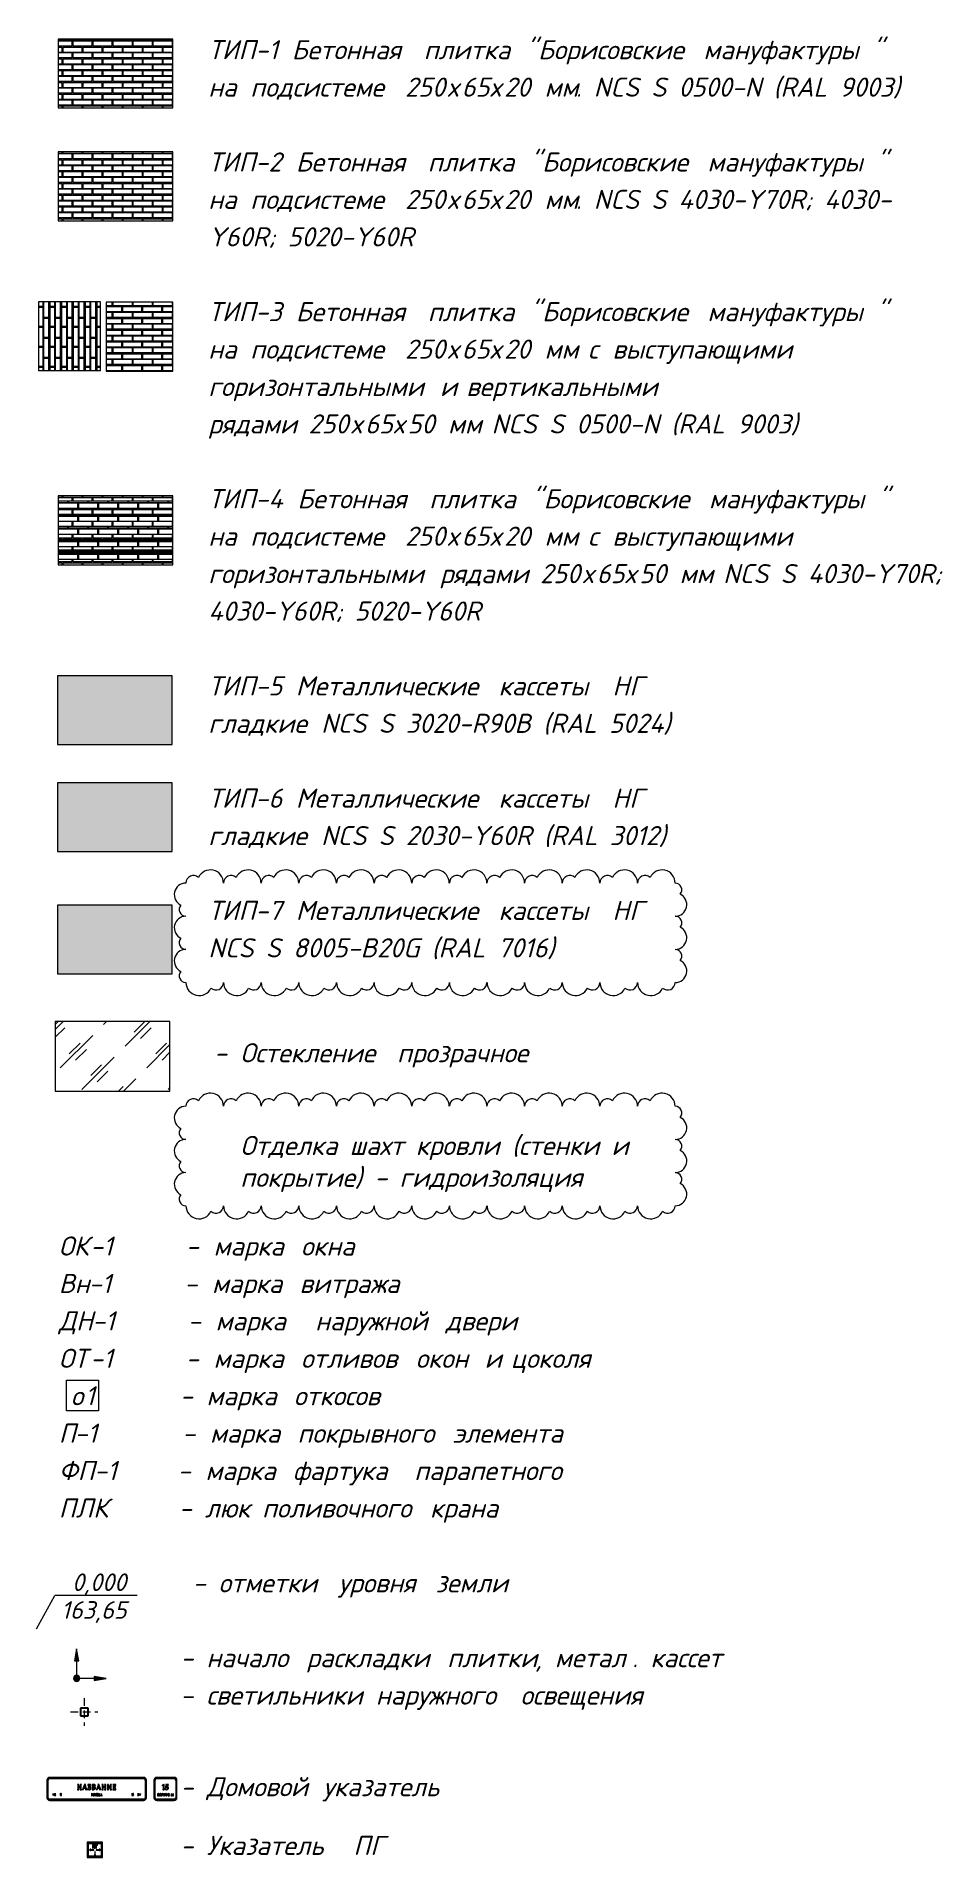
# Model space of a CAD drawing. Header units: millimetres. Extents: x 3914 to 319671, y -18248 to 19136.
# Drawn here: x 3914 to 15767, y -18248 to 5572 of the extents above; entities that cross this region are included whole.
import ezdxf

# ---------------------------------------------------------------- set-up
doc = ezdxf.new("R2010")
doc.units = ezdxf.units.MM
doc.linetypes.add('200_ШТРИХ__ш1_п0_6_', pattern=[160, 100, -60])
for name, color, linetype, lineweight in [('0-1', 7, 'Continuous', 9), ('A-ANNO-NOTE', 7, 'Continuous', 9), ('A-DETL', 7, 'Continuous', 9), ('A-DETL-1', 7, 'Continuous', 13), ('A-DETL-2', 7, 'Continuous', 5), ('A-DETL-GENF', 7, 'Continuous', 9), ('A-DETL-HDLN', 7, '200_ШТРИХ__ш1_п0_6_', 13), ('A-DETL-WIDE', 7, 'Continuous', 25), ('A-GENM', 7, 'Continuous', 9), ('G-ANNO-TEXT', 7, 'Continuous', 9)]:
    doc.layers.add(name, color=color, linetype=linetype, lineweight=lineweight)
for name, color, linetype, lineweight, true_color in [('A-DETL-GENF-1', 7, 'Continuous', 9, 0x95c8db), ('A-DETL-GENF-2', 7, 'Continuous', 9, 0xe1bc66), ('A-DETL-GENF-3', 7, 'Continuous', 9, 0x696a6b), ('A-DETL-GENF-4', 7, 'Continuous', 5, 0x646464), ('A-DETL-GENF-5', 9, 'Continuous', 5, 0x808080), ('A-DETL-GENF-6', 7, 'Continuous', 5, 0xc0c0c0), ('G-ANNO-REVC', 1, 'Continuous', 20, 0xff0000)]:
    doc.layers.add(name, color=color, linetype=linetype, lineweight=lineweight, true_color=true_color)
doc.styles.add('ISOCPEUR_I', font='isocpeui.ttf', dxfattribs={"height": 250})
doc.styles.add('ISOCPEUR_I_1', font='isocpeui.ttf', dxfattribs={"height": 230})

msp = doc.modelspace()

# ---------------------------------------------------------------- texts
at = {"layer": 'A-ANNO-NOTE', "insert": (4237.3, -14894.7), "char_height": 230, "width": 1042.194, "attachment_point": 1, "style": 'ISOCPEUR_I_1'}
msp.add_mtext('163,65', dxfattribs=at)
at = {"layer": 'G-ANNO-TEXT', "char_height": 250, "attachment_point": 1, "style": 'ISOCPEUR_I'}
for s, insert, width in [('ТИП', (6162.7, 5523.5), 745.569), ('-1 ', (6777.9, 5523.5), 577.215), ('Бетонная', (7254.1, 5523.5), 1899.999), (' "', (10157.9, 5523.5), 384.81), ('Борисовские', (10475.4, 5523.5), 2429.113), ('мануфактуры', (12638.4, 5523.5), 2677.636), ('\\fISOCPEUR|b0|i1|c204|p34|;"', (14847.6, 5523.5), 192.405), ('плитка', (8980.5, 5523.5), 1427.004), (' 250', (8577, 5034), 865.822), ('65', (9476.6, 5034), 448.945), ('20 ', (10032.2, 5034), 641.35), ('. NCS S 0500-N (RAL 9003)', (10971.5, 5034), 5307.171), ('на', (6162.7, 5034), 472.996), ('подсистеме', (6711.7, 5034), 2260.759), ('\\fISOCPEUR|b0|i1|c204|p34|;х', (9291.4, 5034), 224.472), ('\\fISOCPEUR|b0|i1|c204|p34|;х', (9847, 5034), 224.473), ('мм', (10561.4, 5034), 497.046), ('ТИП', (6162.7, 4055.1), 745.569), ('-2 ', (6777.9, 4055.1), 641.35), ('Бетонная', (7307, 4055.1), 1899.999), (' "', (10210.8, 4055.1), 384.81), ('Борисовские', (10528.3, 4055.1), 2429.113), ('\\fISOCPEUR|b0|i1|c204|p34|;"', (14900.6, 4055.1), 192.405), ('плитка', (9033.4, 4055.1), 1427.004), ('мануфактуры', (12691.3, 4055.1), 2677.636), ('на', (6162.7, 3565.6), 472.996), ('подсистеме', (6711.7, 3565.6), 2260.759), (' 250', (8577, 3565.6), 865.822), ('\\fISOCPEUR|b0|i1|c204|p34|;х', (9291.4, 3565.6), 224.472), ('65', (9476.6, 3565.6), 448.945), ('\\fISOCPEUR|b0|i1|c204|p34|;х', (9847, 3565.6), 224.473), ('20 ', (10032.2, 3565.6), 641.35), ('мм', (10561.4, 3565.6), 497.046), ('. NCS S 4030-Y70R; 4030-', (10971.5, 3565.6), 5218.986), ('Y60R; 5020-Y60R', (6162.7, 3076.1), 3383.121), (' "', (10210.8, 2097.2), 384.81), ('\\fISOCPEUR|b0|i1|c204|p34|;"', (14900.6, 2097.2), 192.405), ('ТИП', (6162.7, 2097.2), 745.569), ('-3 ', (6777.9, 2097.2), 641.35), ('Бетонная', (7307, 2097.2), 1899.999), ('плитка', (9033.4, 2097.2), 1427.004), ('Борисовские', (10528.3, 2097.2), 2429.113), ('мануфактуры', (12691.3, 2097.2), 2677.636), ('на', (6162.7, 1607.7), 472.996), ('подсистеме', (6711.7, 1607.7), 2260.759), (' 250', (8577, 1607.7), 865.822), ('\\fISOCPEUR|b0|i1|c204|p34|;х', (9291.4, 1607.7), 224.472), ('65', (9476.6, 1607.7), 448.945), ('\\fISOCPEUR|b0|i1|c204|p34|;х', (9847, 1607.7), 224.473), ('20 ', (10032.2, 1607.7), 641.35), ('мм', (10561.4, 1607.7), 497.046), ('\\fISOCPEUR|b0|i1|c204|p34|;с', (11130.2, 1607.7), 192.405), ('выступающими', (11447.7, 1607.7), 2918.143), ('горизонтальными', (6162.7, 1118.2), 3479.324), ('\\fISOCPEUR|b0|i1|c204|p34|;и', (9192.2, 1118.2), 224.473), ('вертикальными', (9536.1, 1118.2), 3046.412), ('рядами', (6162.7, 628.7), 1394.936), (' 250', (7313.6, 628.7), 865.822), ('\\fISOCPEUR|b0|i1|c204|p34|;х', (8028, 628.7), 224.472), ('65', (8213.2, 628.7), 448.945), ('\\fISOCPEUR|b0|i1|c204|p34|;х', (8583.6, 628.7), 224.473), ('50 ', (8768.8, 628.7), 641.35), ('мм', (9298, 628.7), 497.046), (' NCS S 0500-N (RAL 9003)', (9708.1, 628.7), 5210.969), ('ТИП', (6162.7, -350.2), 745.569), ('-4 ', (6777.9, -350.2), 665.401), ('Бетонная', (7326.9, -350.2), 1899.999), ('плитка', (9053.3, -350.2), 1427.004), (' "', (10230.7, -350.2), 384.81), ('Борисовские', (10548.2, -350.2), 2429.113), ('мануфактуры', (12711.1, -350.2), 2677.636), ('\\fISOCPEUR|b0|i1|c204|p34|;"', (14920.4, -350.2), 192.405), ('на', (6162.7, -839.7), 472.996), ('подсистеме', (6711.7, -839.7), 2260.759), (' 250', (8577, -839.7), 865.822), ('\\fISOCPEUR|b0|i1|c204|p34|;х', (9291.4, -839.7), 224.472), ('65', (9476.6, -839.7), 448.945), ('\\fISOCPEUR|b0|i1|c204|p34|;х', (9847, -839.7), 224.473), ('20 ', (10032.2, -839.7), 641.35), ('мм', (10561.4, -839.7), 497.046), ('\\fISOCPEUR|b0|i1|c204|p34|;с', (11130.2, -839.7), 192.405), ('выступающими', (11447.7, -839.7), 2918.143), ('горизонтальными', (6162.7, -1329.2), 3479.324), ('рядами', (9192.2, -1329.2), 1394.936), (' 250', (10343.1, -1329.2), 865.822), ('\\fISOCPEUR|b0|i1|c204|p34|;х', (11057.5, -1329.2), 224.472), ('65', (11242.7, -1329.2), 448.945), ('\\fISOCPEUR|b0|i1|c204|p34|;х', (11613.1, -1329.2), 224.473), ('50 ', (11798.3, -1329.2), 641.35), ('мм', (12327.5, -1329.2), 497.046), (' NCS S 4030-Y70R; ', (12737.6, -1329.2), 3976.37), ('4030-Y60R; 5020-Y60R', (6162.7, -1818.7), 4529.534), ('ТИП', (6162.7, -2797.6), 745.569), ('-5 ', (6777.9, -2797.6), 641.35), ('Металлические', (7307, -2797.6), 3022.362), ('НГ', (11447.7, -2797.6), 472.996), ('кассеты', (9959.5, -2797.6), 1611.392), (' NCS S 3020-R90B (RAL 5024)', (7479, -3287.1), 5932.487), ('гладкие', (6162.7, -3287.1), 1595.358), ('ТИП', (6162.7, -4266.1), 745.569), ('-6 ', (6777.9, -4266.1), 641.35), ('Металлические', (7307, -4266.1), 3022.362), ('НГ', (11447.7, -4266.1), 472.996), ('кассеты', (9959.5, -4266.1), 1611.392), (' NCS S 2030-Y60R (RAL 3012)', (7479, -4755.6), 5876.369), ('гладкие', (6162.7, -4755.6), 1595.358), ('ТИП', (6162.7, -5734.5), 745.569), ('-7 ', (6777.9, -5734.5), 641.35), ('Металлические', (7307, -5734.5), 3022.362), ('кассеты', (9959.5, -5734.5), 1611.392), ('НГ', (11447.7, -5734.5), 472.996), ('NCS S 8005-B20G (RAL 7016)', (6162.7, -6224), 5651.897), ('Остекление', (6580.4, -7596.3), 2292.826), ('- ', (6236.4, -7596.3), 416.877), ('прозрачное', (8630.9, -7596.3), 2252.742), ('Отделка шахт кровли (стенки и покрытие) - гидроизоляция', (6580.4, -8808.7), 6331.642), ('ОК', (4206.6, -10124.2), 497.046), ('-1      - ', (4616.7, -10124.2), 1956.118), ('марка', (6230.7, -10124.2), 1194.514), ('окна', (7375, -10124.2), 921.941), ('Вн', (4206.6, -10613.7), 472.996), ('-1      - ', (4596.9, -10613.7), 1956.118), ('марка', (6210.8, -10613.7), 1194.514), ('витража', (7355.2, -10613.7), 1731.645), ('ДН', (4206.6, -11103.2), 529.114), ('-1      - ', (4643.2, -11103.2), 1956.118), ('марка', (6257.1, -11103.2), 1194.514), ('наружной', (7560.2, -11103.2), 1875.949), ('двери', (9266.8, -11103.2), 1122.362), ('ОТ', (4206.6, -11592.7), 497.046), ('-1      - ', (4616.7, -11592.7), 1956.118), ('марка', (6230.7, -11592.7), 1194.514), ('отливов', (7375, -11592.7), 1627.426), ('окон', (8876.5, -11592.7), 897.89), ('\\fISOCPEUR|b0|i1|c204|p34|;и', (9776.1, -11592.7), 224.473), ('цоколя', (10120, -11592.7), 1370.886), ('1       - ', (4550.6, -12082.2), 1924.05), ('\\fISOCPEUR|b0|i1|c204|p34|;о', (4365.4, -12082.2), 224.472), ('марка', (6138.1, -12082.2), 1194.514), ('откосов', (7282.4, -12082.2), 1595.358), ('\\fISOCPEUR|b0|i1|c204|p34|;П', (4206.6, -12571.6), 248.523), ('-1       - ', (4411.7, -12571.6), 2148.523), ('марка', (6184.4, -12571.6), 1194.514), ('покрывного', (7328.7, -12571.6), 2268.776), ('элемента', (9359.4, -12571.6), 1899.999), ('ФП', (4206.6, -13061.1), 561.181), ('-1     - ', (4669.6, -13061.1), 1763.713), ('фартука', (7269.2, -13061.1), 1731.645), ('марка', (6124.8, -13061.1), 1194.514), ('парапетного', (8856.7, -13061.1), 2573.417), ('ПЛК', (4206.6, -13550.6), 745.569), ('      - ', (4821.8, -13550.6), 1571.307), ('люк', (6118.2, -13550.6), 713.502), ('поливочного', (6865.7, -13550.6), 2469.198), ('крана', (9061.7, -13550.6), 1170.464), ('           - ', (4206.6, -14529.6), 2533.332), ('отметки', (6296.8, -14529.6), 1707.594), ('уровня', (7864.5, -14529.6), 1346.835), ('земли', (9134.5, -14529.6), 1130.379), ('          - ', (4206.6, -15508.5), 2340.927), ('начало', (6138.1, -15508.5), 1394.936), ('раскладки', (7447.8, -15508.5), 2036.286), ('плитки', (9286.6, -15508.5), 1402.953), ('метал', (10695.5, -15508.5), 1226.582), ('кассет', (11945.7, -15508.5), 1362.869), (', ', (10444.2, -15508.5), 304.641), ('. ', (11707.5, -15508.5), 288.608), ('  - ', (5476.6, -15998), 801.687), ('светильники', (6138.1, -15998), 2493.248), ('наружного', (8354, -15998), 2100.421), ('освещения', (10245.7, -15998), 2076.371), ('- ', (5797.3, -17196.3), 416.877), ('Домовой', (6141.3, -17196.3), 1651.476), ('указатель', (7662.6, -17196.3), 2108.438), ('- ', (5797.3, -17963.9), 416.877), ('Указатель', (6141.3, -17963.9), 2132.489), ('ПГ', (8059.5, -17963.9), 472.996)]:
    msp.add_mtext(s, dxfattribs=dict(at, insert=insert, width=width))

# ---------------------------------------------------------------- blocks, each defined once
blk = doc.blocks.new('Family - ___-17665052-АР2_Фасады_Условные обозначения')
at = {"layer": 'A-GENM'}
for p, q in [((4052, -17235), (4052, -17465)), ((4062, -17235), (4062, -17465)), ((4067, -17465), (4067, -17235)), ((5317, -17200), (4087, -17200)), ((5317, -17210), (4087, -17210)), ((4087, -17215), (5317, -17215)), ((4470, -17290), (4452, -17290)), ((4452, -17290), (4452, -17292)), ((4452, -17292), (4454, -17299)), ((4454, -17350), (4452, -17357)), ((4452, -17357), (4452, -17360)), ((4452, -17360), (4470, -17360)), ((4454, -17299), (4454, -17350)), ((4467, -17299), (4469, -17292)), ((4467, -17318), (4467, -17299)), ((4487, -17318), (4467, -17318)), ((4467, -17350), (4468, -17326)), ((4470, -17357), (4467, -17350)), ((4468, -17326), (4488, -17326)), ((4469, -17292), (4470, -17290)), ((4470, -17360), (4470, -17357)), ((4504, -17290), (4486, -17290)), ((4486, -17290), (4486, -17292)), ((4486, -17292), (4488, -17299)), ((4488, -17350), (4486, -17357)), ((4486, -17357), (4486, -17360)), ((4486, -17360), (4503, -17360)), ((4488, -17299), (4487, -17318)), ((4488, -17326), (4488, -17350)), ((4501, -17299), (4504, -17292)), ((4501, -17350), (4501, -17299)), ((4503, -17357), (4501, -17350)), ((4503, -17360), (4503, -17357)), ((4504, -17292), (4504, -17290)), ((4522, -17350), (4518, -17357)), ((4518, -17357), (4518, -17360)), ((4518, -17360), (4531, -17357)), ((4540, -17302), (4522, -17350)), ((4531, -17350), (4534, -17339)), ((4531, -17357), (4531, -17350)), ((4534, -17339), (4555, -17339)), ((4551, -17288), (4537, -17292)), ((4537, -17292), (4541, -17295)), ((4537, -17331), (4545, -17310)), ((4552, -17331), (4537, -17331)), ((4541, -17295), (4540, -17302)), ((4545, -17310), (4552, -17331)), ((4571, -17348), (4551, -17288)), ((4555, -17339), (4558, -17350)), ((4558, -17350), (4558, -17360)), ((4558, -17360), (4576, -17357)), ((4576, -17357), (4571, -17348)), ((4586, -17342), (4584, -17357)), ((4584, -17357), (4602, -17362)), ((4604, -17288), (4586, -17292)), ((4586, -17292), (4587, -17306)), ((4589, -17342), (4586, -17342)), ((4587, -17306), (4590, -17306)), ((4593, -17352), (4589, -17342)), ((4590, -17306), (4595, -17297)), ((4602, -17355), (4593, -17352)), ((4595, -17297), (4602, -17295)), ((4596, -17319), (4596, -17328)), ((4600, -17320), (4596, -17319)), ((4596, -17328), (4603, -17327)), ((4609, -17316), (4600, -17320)), ((4602, -17295), (4609, -17297)), ((4610, -17351), (4602, -17355)), ((4602, -17362), (4613, -17360)), ((4603, -17327), (4611, -17330)), ((4620, -17293), (4604, -17288)), ((4609, -17297), (4612, -17306)), ((4612, -17306), (4609, -17316)), ((4614, -17340), (4610, -17351)), ((4611, -17330), (4614, -17340)), ((4612, -17322), (4621, -17316)), ((4623, -17328), (4612, -17322)), ((4613, -17360), (4621, -17356)), ((4625, -17305), (4620, -17293)), ((4621, -17316), (4625, -17305)), ((4621, -17356), (4626, -17349)), ((4628, -17340), (4623, -17328)), ((4626, -17349), (4628, -17340)), ((4664, -17290), (4642, -17290)), ((4642, -17290), (4643, -17292)), ((4645, -17351), (4642, -17358)), ((4642, -17358), (4642, -17360)), ((4642, -17360), (4660, -17360)), ((4643, -17292), (4645, -17299)), ((4645, -17299), (4645, -17351)), ((4658, -17299), (4659, -17296)), ((4658, -17320), (4658, -17299)), ((4668, -17316), (4658, -17320)), ((4658, -17347), (4658, -17326)), ((4658, -17326), (4670, -17330)), ((4659, -17352), (4658, -17347)), ((4659, -17296), (4662, -17295)), ((4663, -17353), (4659, -17352)), ((4660, -17360), (4680, -17354)), ((4662, -17295), (4669, -17298)), ((4671, -17349), (4663, -17353)), ((4680, -17293), (4664, -17290)), ((4672, -17305), (4668, -17316)), ((4669, -17298), (4672, -17305)), ((4670, -17330), (4674, -17341)), ((4671, -17321), (4681, -17315)), ((4683, -17328), (4671, -17321)), ((4674, -17341), (4671, -17349)), ((4684, -17298), (4680, -17293)), ((4680, -17354), (4686, -17347)), ((4681, -17315), (4685, -17305)), ((4688, -17339), (4683, -17328)), ((4685, -17305), (4684, -17298)), ((4686, -17347), (4688, -17339)), ((4703, -17350), (4699, -17357)), ((4699, -17357), (4699, -17360)), ((4699, -17360), (4712, -17357)), ((4721, -17302), (4703, -17350)), ((4712, -17350), (4716, -17339)), ((4712, -17357), (4712, -17350)), ((4716, -17339), (4736, -17339)), ((4732, -17288), (4718, -17292)), ((4718, -17292), (4722, -17295)), ((4719, -17331), (4726, -17310)), ((4733, -17331), (4719, -17331)), ((4722, -17295), (4721, -17302)), ((4726, -17310), (4733, -17331)), ((4753, -17348), (4732, -17288)), ((4736, -17339), (4740, -17350)), ((4740, -17350), (4739, -17360)), ((4739, -17360), (4758, -17357)), ((4758, -17357), (4753, -17348)), ((4788, -17290), (4770, -17290)), ((4770, -17290), (4771, -17292)), ((4771, -17292), (4773, -17299)), ((4773, -17350), (4771, -17357)), ((4771, -17357), (4771, -17360)), ((4771, -17360), (4789, -17360)), ((4773, -17299), (4773, -17350)), ((4786, -17299), (4788, -17292)), ((4786, -17318), (4786, -17299)), ((4806, -17318), (4786, -17318)), ((4786, -17350), (4787, -17326)), ((4788, -17357), (4786, -17350)), ((4787, -17326), (4807, -17326)), ((4788, -17292), (4788, -17290)), ((4789, -17360), (4788, -17357)), ((4807, -17350), (4804, -17357)), ((4804, -17357), (4804, -17360)), ((4804, -17360), (4822, -17360)), ((4822, -17290), (4805, -17290)), ((4805, -17290), (4805, -17292)), ((4805, -17292), (4807, -17299)), ((4807, -17299), (4806, -17318)), ((4807, -17326), (4807, -17350)), ((4820, -17299), (4822, -17292)), ((4820, -17350), (4820, -17299)), ((4822, -17357), (4820, -17350)), ((4822, -17292), (4822, -17290)), ((4822, -17360), (4822, -17357)), ((4859, -17290), (4842, -17290)), ((4842, -17290), (4842, -17292)), ((4842, -17292), (4844, -17298)), ((4844, -17351), (4842, -17358)), ((4842, -17358), (4842, -17360)), ((4842, -17360), (4856, -17360)), ((4844, -17298), (4844, -17351)), ((4856, -17360), (4863, -17345)), ((4881, -17290), (4857, -17342)), ((4857, -17298), (4859, -17292)), ((4857, -17342), (4857, -17298)), ((4859, -17292), (4859, -17290)), ((4863, -17345), (4880, -17310)), ((4880, -17351), (4878, -17357)), ((4878, -17357), (4878, -17360)), ((4878, -17360), (4894, -17360)), ((4880, -17310), (4880, -17351)), ((4894, -17290), (4881, -17290)), ((4892, -17298), (4894, -17292)), ((4892, -17351), (4892, -17298)), ((4895, -17358), (4892, -17351)), ((4894, -17292), (4894, -17290)), ((4894, -17360), (4895, -17358)), ((4953, -17290), (4914, -17290)), ((4914, -17290), (4914, -17292)), ((4914, -17292), (4917, -17299)), ((4915, -17357), (4914, -17360)), ((4914, -17360), (4953, -17360)), ((4917, -17350), (4915, -17357)), ((4917, -17299), (4917, -17350)), ((4930, -17320), (4931, -17296)), ((4933, -17320), (4930, -17320)), ((4930, -17353), (4930, -17326)), ((4930, -17326), (4933, -17326)), ((4944, -17351), (4930, -17353)), ((4931, -17296), (4933, -17296)), ((4933, -17296), (4939, -17296)), ((4947, -17318), (4933, -17320)), ((4933, -17326), (4947, -17328)), ((4939, -17296), (4945, -17299)), ((4952, -17344), (4944, -17351)), ((4945, -17299), (4951, -17304)), ((4947, -17328), (4947, -17318)), ((4951, -17304), (4954, -17304)), ((4954, -17344), (4952, -17344)), ((4954, -17304), (4953, -17290)), ((4953, -17360), (4954, -17344)), ((5337, -17235), (5337, -17465)), ((5342, -17465), (5342, -17235)), ((5352, -17465), (5352, -17235)), ((5452, -17235), (5452, -17465)), ((5462, -17235), (5462, -17465)), ((5467, -17465), (5467, -17235)), ((5717, -17200), (5487, -17200)), ((5717, -17210), (5487, -17210)), ((5487, -17215), (5717, -17215)), ((5580, -17293), (5559, -17303)), ((5559, -17303), (5560, -17308)), ((5560, -17308), (5565, -17307)), ((5565, -17307), (5570, -17306)), ((5568, -17357), (5567, -17360)), ((5567, -17360), (5586, -17360)), ((5570, -17350), (5568, -17357)), ((5570, -17306), (5570, -17350)), ((5584, -17293), (5580, -17293)), ((5583, -17308), (5584, -17293)), ((5583, -17350), (5583, -17308)), ((5586, -17357), (5583, -17350)), ((5586, -17360), (5586, -17357)), ((5600, -17341), (5597, -17355)), ((5597, -17355), (5606, -17360)), ((5603, -17341), (5600, -17341)), ((5606, -17294), (5601, -17330)), ((5601, -17330), (5614, -17328)), ((5607, -17350), (5603, -17341)), ((5618, -17294), (5606, -17294)), ((5606, -17360), (5617, -17361)), ((5616, -17353), (5607, -17350)), ((5610, -17321), (5611, -17306)), ((5620, -17320), (5610, -17321)), ((5611, -17306), (5621, -17306)), ((5614, -17328), (5624, -17332)), ((5624, -17350), (5616, -17353)), ((5617, -17361), (5628, -17359)), ((5642, -17293), (5618, -17294)), ((5636, -17325), (5620, -17320)), ((5621, -17306), (5639, -17307)), ((5624, -17332), (5627, -17341)), ((5627, -17341), (5624, -17350)), ((5628, -17359), (5635, -17355)), ((5635, -17355), (5640, -17348)), ((5640, -17331), (5636, -17325)), ((5639, -17307), (5642, -17293)), ((5642, -17339), (5640, -17331)), ((5640, -17348), (5642, -17339)), ((5737, -17235), (5737, -17465)), ((5742, -17465), (5742, -17235)), ((5752, -17465), (5752, -17235)), ((5317, -17485), (4087, -17485)), ((4087, -17490), (5317, -17490)), ((4087, -17500), (5317, -17500)), ((4139, -17415), (4126, -17425)), ((4126, -17425), (4139, -17435)), ((4139, -17422), (4139, -17415)), ((4143, -17422), (4139, -17422)), ((4139, -17435), (4139, -17427)), ((4139, -17427), (4143, -17427)), ((4151, -17415), (4143, -17422)), ((4143, -17427), (4151, -17435)), ((4149, -17422), (4157, -17415)), ((4153, -17422), (4149, -17422)), ((4157, -17435), (4149, -17427)), ((4149, -17427), (4153, -17427)), ((4157, -17415), (4151, -17415)), ((4151, -17435), (4157, -17435)), ((4161, -17415), (4153, -17422)), ((4153, -17427), (4161, -17435)), ((4157, -17425), (4167, -17415)), ((4167, -17435), (4157, -17425)), ((4167, -17415), (4161, -17415)), ((4161, -17435), (4167, -17435)), ((4227, -17411), (4219, -17414)), ((4219, -17414), (4220, -17416)), ((4220, -17416), (4222, -17416)), ((4222, -17416), (4223, -17415)), ((4223, -17415), (4223, -17431)), ((4223, -17431), (4223, -17434)), ((4223, -17434), (4229, -17434)), ((4228, -17416), (4227, -17411)), ((4228, -17431), (4228, -17416)), ((4229, -17434), (4228, -17431)), ((4240, -17411), (4232, -17414)), ((4232, -17414), (4233, -17416)), ((4233, -17416), (4235, -17416)), ((4235, -17416), (4236, -17415)), ((4236, -17415), (4236, -17431)), ((4236, -17431), (4236, -17434)), ((4236, -17434), (4242, -17434)), ((4241, -17416), (4240, -17411)), ((4241, -17431), (4241, -17416)), ((4242, -17434), (4241, -17431)), ((4639, -17412), (4631, -17414)), ((4631, -17414), (4633, -17416)), ((4633, -17416), (4634, -17418)), ((4634, -17418), (4635, -17420)), ((4635, -17438), (4634, -17442)), ((4634, -17442), (4637, -17442)), ((4635, -17420), (4635, -17422)), ((4635, -17422), (4641, -17435)), ((4639, -17437), (4635, -17438)), ((4637, -17442), (4640, -17442)), ((4641, -17420), (4639, -17412)), ((4641, -17435), (4639, -17437)), ((4640, -17442), (4642, -17440)), ((4644, -17427), (4641, -17420)), ((4642, -17440), (4643, -17437)), ((4643, -17437), (4645, -17434)), ((4648, -17416), (4644, -17427)), ((4645, -17434), (4652, -17417)), ((4655, -17412), (4648, -17413)), ((4648, -17413), (4648, -17416)), ((4652, -17417), (4653, -17415)), ((4653, -17415), (4655, -17412)), ((4658, -17437), (4657, -17442)), ((4657, -17442), (4659, -17442)), ((4663, -17433), (4658, -17437)), ((4659, -17442), (4663, -17440)), ((4680, -17412), (4663, -17414)), ((4663, -17414), (4664, -17419)), ((4664, -17419), (4663, -17433)), ((4663, -17440), (4666, -17436)), ((4666, -17436), (4667, -17430)), ((4667, -17424), (4668, -17416)), ((4667, -17430), (4667, -17424)), ((4668, -17416), (4673, -17415)), ((4673, -17438), (4672, -17442)), ((4672, -17442), (4680, -17441)), ((4673, -17415), (4673, -17438)), ((4679, -17416), (4680, -17412)), ((4679, -17438), (4679, -17416)), ((4680, -17441), (4679, -17438)), ((4695, -17412), (4688, -17413)), ((4688, -17413), (4689, -17416)), ((4689, -17438), (4688, -17442)), ((4688, -17442), (4694, -17442)), ((4689, -17416), (4689, -17438)), ((4694, -17442), (4698, -17436)), ((4695, -17416), (4695, -17412)), ((4705, -17412), (4695, -17434)), ((4695, -17434), (4695, -17416)), ((4698, -17436), (4704, -17421)), ((4704, -17421), (4704, -17438)), ((4704, -17438), (4704, -17442)), ((4704, -17442), (4711, -17441)), ((4711, -17412), (4705, -17412)), ((4710, -17416), (4711, -17412)), ((4710, -17438), (4710, -17416)), ((4711, -17441), (4710, -17438)), ((4727, -17412), (4719, -17413)), ((4719, -17413), (4720, -17416)), ((4720, -17438), (4719, -17442)), ((4719, -17442), (4738, -17442)), ((4720, -17416), (4720, -17438)), ((4726, -17416), (4727, -17412)), ((4726, -17438), (4726, -17416)), ((4734, -17438), (4726, -17438)), ((4741, -17412), (4734, -17413)), ((4734, -17413), (4734, -17416)), ((4734, -17416), (4734, -17438)), ((4738, -17442), (4743, -17448)), ((4740, -17416), (4741, -17412)), ((4740, -17436), (4740, -17416)), ((4742, -17438), (4740, -17436)), ((4744, -17438), (4742, -17438)), ((4743, -17448), (4744, -17448)), ((4744, -17448), (4744, -17438)), ((4751, -17438), (4749, -17442)), ((4749, -17442), (4754, -17441)), ((4758, -17417), (4751, -17438)), ((4754, -17438), (4756, -17433)), ((4754, -17441), (4754, -17438)), ((4756, -17433), (4765, -17433)), ((4763, -17411), (4757, -17413)), ((4757, -17413), (4759, -17414)), ((4757, -17430), (4760, -17421)), ((4763, -17430), (4757, -17430)), ((4759, -17414), (4758, -17417)), ((4760, -17421), (4763, -17430)), ((4772, -17437), (4763, -17411)), ((4765, -17433), (4766, -17438)), ((4766, -17438), (4766, -17442)), ((4766, -17442), (4774, -17441)), ((4774, -17441), (4772, -17437)), ((5165, -17411), (5157, -17414)), ((5157, -17414), (5157, -17416)), ((5157, -17416), (5159, -17416)), ((5159, -17416), (5161, -17415)), ((5161, -17431), (5160, -17434)), ((5160, -17434), (5167, -17434)), ((5161, -17415), (5161, -17431)), ((5166, -17416), (5165, -17411)), ((5166, -17431), (5166, -17416)), ((5167, -17434), (5166, -17431)), ((5178, -17410), (5170, -17413)), ((5170, -17413), (5173, -17419)), ((5178, -17424), (5171, -17430)), ((5171, -17430), (5171, -17434)), ((5171, -17434), (5179, -17434)), ((5173, -17419), (5178, -17413)), ((5175, -17430), (5178, -17428)), ((5179, -17430), (5175, -17430)), ((5184, -17412), (5178, -17410)), ((5178, -17413), (5180, -17417)), ((5180, -17417), (5178, -17424)), ((5178, -17428), (5182, -17425)), ((5183, -17430), (5179, -17430)), ((5179, -17434), (5185, -17434)), ((5182, -17425), (5184, -17421)), ((5186, -17429), (5183, -17430)), ((5186, -17417), (5184, -17412)), ((5184, -17421), (5186, -17417)), ((5185, -17434), (5186, -17429)), ((5243, -17415), (5237, -17415)), ((5237, -17415), (5247, -17425)), ((5247, -17425), (5237, -17435)), ((5237, -17435), (5243, -17435)), ((5251, -17422), (5243, -17415)), ((5243, -17435), (5251, -17427)), ((5253, -17415), (5247, -17415)), ((5247, -17415), (5255, -17422)), ((5255, -17427), (5247, -17435)), ((5247, -17435), (5253, -17435)), ((5255, -17422), (5251, -17422)), ((5251, -17427), (5255, -17427)), ((5261, -17422), (5253, -17415)), ((5253, -17435), (5261, -17427)), ((5265, -17422), (5261, -17422)), ((5261, -17427), (5265, -17427)), ((5265, -17415), (5265, -17422)), ((5278, -17425), (5265, -17415)), ((5265, -17435), (5278, -17425)), ((5265, -17427), (5265, -17435)), ((5717, -17485), (5487, -17485)), ((5487, -17490), (5717, -17490)), ((5487, -17500), (5717, -17500)), ((5504, -17412), (5496, -17413)), ((5496, -17413), (5497, -17416)), ((5497, -17438), (5496, -17442)), ((5496, -17442), (5504, -17441)), ((5497, -17416), (5497, -17438)), ((5503, -17416), (5504, -17412)), ((5503, -17425), (5503, -17416)), ((5508, -17419), (5503, -17425)), ((5503, -17427), (5512, -17442)), ((5503, -17438), (5503, -17427)), ((5504, -17441), (5503, -17438)), ((5512, -17412), (5508, -17419)), ((5508, -17425), (5513, -17417)), ((5512, -17431), (5508, -17425)), ((5517, -17412), (5512, -17412)), ((5516, -17438), (5512, -17431)), ((5512, -17442), (5519, -17441)), ((5513, -17417), (5517, -17412)), ((5519, -17441), (5516, -17438)), ((5523, -17421), (5522, -17427)), ((5522, -17427), (5523, -17433)), ((5524, -17417), (5523, -17421)), ((5523, -17433), (5524, -17437)), ((5528, -17413), (5524, -17417)), ((5524, -17437), (5528, -17441)), ((5534, -17411), (5528, -17413)), ((5528, -17424), (5529, -17421)), ((5528, -17427), (5528, -17424)), ((5528, -17431), (5528, -17427)), ((5529, -17435), (5528, -17431)), ((5528, -17441), (5534, -17443)), ((5529, -17418), (5531, -17415)), ((5529, -17421), (5529, -17418)), ((5531, -17438), (5529, -17435)), ((5531, -17415), (5534, -17414)), ((5534, -17439), (5531, -17438)), ((5539, -17412), (5534, -17411)), ((5534, -17414), (5537, -17416)), ((5536, -17439), (5534, -17439)), ((5534, -17443), (5539, -17442)), ((5538, -17436), (5536, -17439)), ((5537, -17416), (5539, -17419)), ((5539, -17433), (5538, -17436)), ((5542, -17415), (5539, -17412)), ((5539, -17419), (5540, -17423)), ((5540, -17430), (5539, -17433)), ((5539, -17442), (5542, -17439)), ((5540, -17423), (5540, -17427)), ((5540, -17427), (5540, -17430)), ((5544, -17418), (5542, -17415)), ((5542, -17439), (5544, -17435)), ((5545, -17422), (5544, -17418)), ((5544, -17435), (5545, -17431)), ((5546, -17427), (5545, -17422)), ((5545, -17431), (5546, -17427)), ((5558, -17412), (5552, -17413)), ((5552, -17413), (5553, -17416)), ((5553, -17438), (5552, -17442)), ((5552, -17442), (5560, -17441)), ((5553, -17416), (5553, -17438)), ((5562, -17412), (5558, -17412)), ((5559, -17415), (5561, -17415)), ((5559, -17426), (5559, -17415)), ((5564, -17424), (5559, -17426)), ((5559, -17438), (5559, -17429)), ((5559, -17429), (5564, -17429)), ((5560, -17441), (5559, -17438)), ((5561, -17415), (5565, -17416)), ((5569, -17414), (5562, -17412)), ((5566, -17419), (5564, -17424)), ((5564, -17429), (5568, -17427)), ((5565, -17416), (5566, -17419)), ((5568, -17427), (5571, -17424)), ((5572, -17420), (5569, -17414)), ((5571, -17424), (5572, -17420)), ((5600, -17412), (5578, -17413)), ((5578, -17413), (5579, -17416)), ((5579, -17438), (5578, -17442)), ((5578, -17442), (5586, -17441)), ((5579, -17416), (5579, -17438)), ((5585, -17438), (5585, -17415)), ((5585, -17415), (5593, -17415)), ((5586, -17441), (5585, -17438)), ((5593, -17438), (5592, -17442)), ((5592, -17442), (5600, -17441)), ((5593, -17415), (5593, -17438)), ((5599, -17416), (5600, -17412)), ((5599, -17438), (5599, -17416)), ((5600, -17441), (5599, -17438)), ((5614, -17412), (5606, -17414)), ((5606, -17414), (5608, -17416)), ((5608, -17416), (5609, -17418)), ((5609, -17418), (5610, -17420)), ((5610, -17420), (5611, -17422)), ((5614, -17437), (5610, -17438)), ((5610, -17438), (5610, -17442)), ((5610, -17442), (5612, -17442)), ((5611, -17422), (5616, -17435)), ((5612, -17442), (5615, -17442)), ((5616, -17420), (5614, -17412)), ((5616, -17435), (5614, -17437)), ((5615, -17442), (5617, -17440)), ((5619, -17427), (5616, -17420)), ((5617, -17440), (5619, -17437)), ((5623, -17416), (5619, -17427)), ((5619, -17437), (5620, -17434)), ((5620, -17434), (5627, -17417)), ((5630, -17412), (5623, -17413)), ((5623, -17413), (5623, -17416)), ((5627, -17417), (5628, -17415)), ((5628, -17415), (5630, -17412)), ((5637, -17416), (5634, -17428)), ((5634, -17428), (5637, -17439)), ((5647, -17411), (5637, -17416)), ((5637, -17439), (5646, -17443)), ((5640, -17427), (5642, -17418)), ((5642, -17436), (5640, -17427)), ((5642, -17418), (5647, -17415)), ((5647, -17439), (5642, -17436)), ((5646, -17443), (5654, -17440)), ((5654, -17414), (5647, -17411)), ((5647, -17415), (5654, -17420)), ((5651, -17437), (5647, -17439)), ((5653, -17434), (5651, -17437)), ((5654, -17440), (5653, -17434)), ((5654, -17420), (5654, -17414)), ((5676, -17417), (5673, -17428)), ((5673, -17428), (5676, -17439)), ((5683, -17413), (5676, -17417)), ((5676, -17439), (5683, -17442)), ((5679, -17428), (5680, -17419)), ((5680, -17437), (5679, -17428)), ((5680, -17419), (5683, -17416)), ((5683, -17440), (5680, -17437)), ((5691, -17417), (5683, -17413)), ((5683, -17416), (5686, -17419)), ((5686, -17437), (5683, -17440)), ((5683, -17442), (5691, -17439)), ((5686, -17419), (5687, -17428)), ((5687, -17428), (5686, -17437)), ((5693, -17428), (5691, -17417)), ((5691, -17439), (5693, -17428)), ((5706, -17413), (5697, -17417)), ((5697, -17417), (5697, -17420)), ((5697, -17420), (5699, -17419)), ((5699, -17419), (5701, -17419)), ((5701, -17438), (5700, -17442)), ((5700, -17442), (5708, -17441)), ((5701, -17419), (5701, -17438)), ((5707, -17413), (5706, -17413)), ((5707, -17420), (5707, -17413)), ((5707, -17438), (5707, -17420)), ((5708, -17441), (5707, -17438))]:
    blk.add_line(p, q, dxfattribs=at)
for centre, radius, start, end in [((4087, -17235), 35, 90, 180), ((4087, -17235), 25, 90, 180), ((4087, -17235), 20, 90, 180), ((5317, -17235), 35, 0, 90), ((5317, -17235), 25, 0, 90), ((5317, -17235), 20, 0, 90), ((5487, -17235), 35, 90, 180), ((5487, -17235), 25, 90, 180), ((5487, -17235), 20, 90, 180), ((5717, -17235), 35, 360, 90), ((5717, -17235), 25, 0, 90), ((5717, -17235), 20, 0, 90), ((4087, -17465), 35, 180, 270), ((4087, -17465), 25, 180, 270), ((4087, -17465), 20, 180, 270), ((5317, -17465), 25, 270, 0), ((5317, -17465), 20, 270, 0), ((5317, -17465), 35, 270, 0), ((5487, -17465), 35, 180, 270), ((5487, -17465), 25, 180, 270), ((5487, -17465), 20, 180, 270), ((5717, -17465), 25, 270, 0), ((5717, -17465), 20, 270, 0), ((5717, -17465), 35, 270, 0)]:
    blk.add_arc(centre, radius, start, end, dxfattribs=at)
blk = doc.blocks.new('Family - ___-17665106-АР2_Фасады_Условные обозначения')
at = {"layer": '0-1'}
h = blk.add_hatch(color=256, dxfattribs=at)
h.paths.add_polyline_path([(4773, -18241), (4773, -18055), (4587, -18055), (4587, -18241)], flags=0)
h.paths.add_polyline_path([(4597, -18231), (4597, -18065), (4763, -18065), (4763, -18231)], flags=0)
h.paths.add_polyline_path([(4681, -18224), (4689, -18214), (4689, -18207), (4683, -18214), (4683, -18168), (4678, -18168), (4678, -18214), (4672, -18207), (4672, -18214)], flags=0)
h.paths.add_polyline_path([(4742, -18156), (4751, -18148), (4742, -18140), (4735, -18140), (4741, -18145), (4695, -18145), (4695, -18151), (4741, -18151), (4735, -18156)], flags=0)
h.paths.add_polyline_path([(4620, -18156), (4627, -18156), (4620, -18151), (4666, -18151), (4666, -18145), (4620, -18145), (4627, -18140), (4620, -18140), (4610, -18148)], flags=0)
h.paths.add_polyline_path([(4669, -18123), (4679, -18123), (4679, -18076), (4646, -18076), (4646, -18123), (4656, -18123), (4656, -18086), (4669, -18086)], flags=0)
h.paths.add_polyline_path([(4698, -18123), (4698, -18086), (4713, -18086), (4713, -18076), (4688, -18076), (4688, -18123)], flags=0)
at = {"layer": 'A-GENM'}
for p, q in [((4780, -18048), (4580, -18048)), ((4580, -18048), (4580, -18248)), ((4773, -18055), (4587, -18055)), ((4587, -18055), (4587, -18241)), ((4597, -18231), (4597, -18065)), ((4597, -18065), (4763, -18065)), ((4679, -18076), (4646, -18076)), ((4646, -18076), (4646, -18123)), ((4656, -18123), (4656, -18086)), ((4656, -18086), (4669, -18086)), ((4669, -18086), (4669, -18123)), ((4679, -18123), (4679, -18076)), ((4713, -18076), (4688, -18076)), ((4688, -18076), (4688, -18123)), ((4698, -18123), (4698, -18086)), ((4698, -18086), (4713, -18086)), ((4713, -18086), (4713, -18076)), ((4763, -18065), (4763, -18231)), ((4773, -18241), (4773, -18055)), ((4780, -18248), (4780, -18048)), ((4580, -18248), (4780, -18248)), ((4587, -18241), (4773, -18241)), ((4763, -18231), (4597, -18231)), ((4620, -18140), (4610, -18148)), ((4610, -18148), (4620, -18156)), ((4620, -18145), (4627, -18140)), ((4627, -18140), (4620, -18140)), ((4666, -18145), (4620, -18145)), ((4627, -18156), (4620, -18151)), ((4620, -18151), (4666, -18151)), ((4620, -18156), (4627, -18156)), ((4646, -18123), (4656, -18123)), ((4666, -18151), (4666, -18145)), ((4669, -18123), (4679, -18123)), ((4678, -18214), (4672, -18207)), ((4672, -18207), (4672, -18214)), ((4672, -18214), (4681, -18224)), ((4683, -18168), (4678, -18168)), ((4678, -18168), (4678, -18214)), ((4681, -18224), (4689, -18214)), ((4683, -18214), (4683, -18168)), ((4689, -18207), (4683, -18214)), ((4688, -18123), (4698, -18123)), ((4689, -18214), (4689, -18207)), ((4741, -18145), (4695, -18145)), ((4695, -18145), (4695, -18151)), ((4695, -18151), (4741, -18151)), ((4742, -18140), (4735, -18140)), ((4735, -18140), (4741, -18145)), ((4741, -18151), (4735, -18156)), ((4735, -18156), (4742, -18156)), ((4751, -18148), (4742, -18140)), ((4742, -18156), (4751, -18148))]:
    blk.add_line(p, q, dxfattribs=at)
blk = doc.blocks.new('ATP_Отметка аннотационная_Угол_ISO2_5 - ATP_Отметка аннатационная_Угол_ISO2_5-17238055-АР2_Фасады_Условные обозначения')
at = {"layer": 'A-ANNO-NOTE'}
blk.add_line((5230, -14821), (4155, -14821), dxfattribs=at)
at = {"layer": 'A-ANNO-NOTE', "insert": (4380, -14531), "char_height": 230, "width": 897.89, "attachment_point": 1, "style": 'ISOCPEUR_I_1'}
blk.add_mtext('0,000', dxfattribs=at)
blk = doc.blocks.new('Family - ___-39686415-АР2_Фасады_Условные обозначения')
at = {"layer": 'G-ANNO-REVC'}
for centre, radius, start, end in [((5968, -5502), 98.5, 48.1897, 180), ((6189, -5502), 172, 0, 154.7912), ((6460, -5502), 98.5, 48.1897, 180), ((6682, -5502), 172, 0, 154.7912), ((6952, -5502), 98.5, 48.1897, 180), ((7174, -5502), 172, 0, 154.7912), ((7445, -5502), 98.5, 48.1897, 180), ((7666, -5502), 172, 0, 154.7912), ((7937, -5502), 98.5, 48.1897, 180), ((8158, -5502), 172, 0, 154.7912), ((8429, -5502), 98.5, 48.1897, 180), ((8651, -5502), 172, 0, 154.7912), ((8922, -5502), 98.5, 48.1897, 180), ((9143, -5502), 172, 0, 154.7912), ((9414, -5502), 98.5, 48.1897, 180), ((9635, -5502), 172, 0, 154.7912), ((9906, -5502), 98.5, 48.1897, 180), ((10128, -5502), 172, 0, 154.7912), ((10398, -5502), 98.5, 48.1897, 180), ((10620, -5502), 172, 0, 154.7912), ((10891, -5502), 98.5, 48.1897, 180), ((11112, -5502), 172, 0, 154.7912), ((11383, -5502), 98.5, 48.1897, 180), ((11605, -5502), 172, 0, 154.7912), ((11875, -5502), 98.5, 48.1897, 180), ((12097, -5502), 172, 0, 154.7912), ((5869, -5654), 152, 90, 244.7912), ((12269, -5589), 86.7, 318.1897, 90), ((12269, -5784), 152, 270, 64.7912), ((5869, -6087), 152, 90, 244.7912), ((5869, -5849), 86.7, 138.1897, 270), ((12269, -6022), 86.7, 318.1897, 90), ((12269, -6217), 152, 270, 64.7912), ((5869, -6521), 152, 90, 244.7912), ((5869, -6282), 86.7, 138.1897, 270), ((12269, -6456), 86.7, 318.1897, 90), ((5869, -6716), 86.7, 138.1897, 270), ((12269, -6651), 152, 270, 64.7912), ((6042, -6802), 172, 180, 334.7912), ((6263, -6802), 98.5, 228.1897, 0), ((6534, -6802), 172, 180, 334.7912), ((6755, -6802), 98.5, 228.1897, 0), ((7026, -6802), 172, 180, 334.7912), ((7248, -6802), 98.5, 228.1897, 0), ((7518, -6802), 172, 180, 334.7912), ((7740, -6802), 98.5, 228.1897, 0), ((8011, -6802), 172, 180, 334.7912), ((8232, -6802), 98.5, 228.1897, 0), ((8503, -6802), 172, 180, 334.7912), ((8725, -6802), 98.5, 228.1897, 0), ((8995, -6802), 172, 180, 334.7912), ((9217, -6802), 98.5, 228.1897, 0), ((9488, -6802), 172, 180, 334.7912), ((9709, -6802), 98.5, 228.1897, 0), ((9980, -6802), 172, 180, 334.7912), ((10202, -6802), 98.5, 228.1897, 0), ((10472, -6802), 172, 180, 334.7912), ((10694, -6802), 98.5, 228.1897, 0), ((10965, -6802), 172, 180, 334.7912), ((11186, -6802), 98.5, 228.1897, 0), ((11457, -6802), 172, 180, 334.7912), ((11678, -6802), 98.5, 228.1897, 0), ((11949, -6802), 172, 180, 334.7912), ((12171, -6802), 98.5, 228.1897, 0)]:
    blk.add_arc(centre, radius, start, end, dxfattribs=at)

# ---------------------------------------------------------------- hatches: boundary and pattern name
at = {"layer": 'A-DETL-GENF'}
for points in [[(4411.6, -15675.2), (4467.1, -15675.2), (4439.4, -15518)], [(4439.4, -15945.2), (4449.7, -15943.8), (4459.4, -15939.9), (4467.7, -15933.5), (4474, -15925.2), (4478, -15915.6), (4479.4, -15905.2), (4478, -15894.9), (4474, -15885.2), (4467.7, -15876.9), (4459.4, -15870.6), (4449.7, -15866.6), (4439.4, -15865.2), (4429, -15866.6), (4419.4, -15870.6), (4411.1, -15876.9), (4404.7, -15885.2), (4400.7, -15894.9), (4399.4, -15905.2), (4400.7, -15915.6), (4404.7, -15925.2), (4411.1, -15933.5), (4419.4, -15939.9), (4429, -15943.8)], [(4669.4, -15932.9), (4826.6, -15905.2), (4669.4, -15877.5)]]:
    msp.add_hatch(color=256, dxfattribs=at).paths.add_polyline_path(points, flags=0)
at = {"layer": 'A-DETL-GENF-1'}
msp.add_hatch(color=256, dxfattribs=at).paths.add_polyline_path([(5690.6, -3690.9), (5690.6, -2790.9), (4190.6, -2790.9), (4190.6, -3690.9)], flags=0)
at = {"layer": 'A-DETL-GENF-2'}
msp.add_hatch(color=256, dxfattribs=at).paths.add_polyline_path([(5690.6, -5090.9), (5690.6, -4190.9), (4190.6, -4190.9), (4190.6, -5090.9)], flags=0)
at = {"layer": 'A-DETL-GENF-3'}
msp.add_hatch(color=256, dxfattribs=at).paths.add_polyline_path([(5690.6, -6690.9), (5690.6, -5790.9), (4190.6, -5790.9), (4190.6, -6690.9)], flags=0)
at = {"layer": 'A-DETL-GENF-4'}
h = msp.add_hatch(dxfattribs=at)
h.set_pattern_fill('FP_1', color=256, style=0, pattern_type=2)
h.set_pattern_definition([(180, (-3477.1, -13367.01), (-2e-14, -154), [125, -137]), (90, (-3477.1, -13432), (-262, 2e-14), [65, -89]), (180, (-3477.1, -13432.01), (-2e-14, -154), [125, -137]), (90, (-3465.1, -13432), (-262, 2e-14), [65, -89]), (180, (-3340.1, -13432.01), (-2e-14, -154), [125, -137]), (180, (-3340.1, -13367.01), (-2e-14, -154), [125, -137]), (90, (-3596.1, -13355), (-262, 2e-14), [65, -89]), (90, (-3346.1, -13355), (-262, 2e-14), [65, -89]), (0, (-3596.1, -13355.01), (0, -154), [250, -12]), (0, (-3596.1, -13290.01), (0, -154), [250, -12])])
h.paths.add_polyline_path([(5697.9, 3162), (5697.9, 4062), (4197.9, 4062), (4197.9, 3162)], flags=0)
h = msp.add_hatch(dxfattribs=at)
h.set_pattern_fill('FP_7', color=256, style=0, pattern_type=2)
h.set_pattern_definition([(270, (21181.63, -6632.2), (154, 9e-15), [125, -137]), (180, (21246.63, -6632.2), (-3e-14, -262), [65, -89]), (270, (21246.63, -6632.2), (154, 9e-15), [125, -137]), (180, (21246.63, -6620.2), (-3e-14, -262), [65, -89]), (270, (21246.63, -6495.2), (154, 9e-15), [125, -137]), (270, (21181.63, -6495.2), (154, 9e-15), [125, -137]), (180, (21169.63, -6751.2), (-3e-14, -262), [65, -89]), (180, (21169.63, -6501.2), (-3e-14, -262), [65, -89]), (90, (21169.63, -6751.2), (154, -9e-15), [250, -12]), (90, (21104.63, -6751.2), (154, -9e-15), [250, -12])])
h.paths.add_polyline_path([(4002.9, 1201.8), (4081.4, 1201.8), (4081.4, 2101.8), (4002.9, 2101.8)], flags=0)
h.paths.add_polyline_path([(4697.4, 1201.8), (4697.4, 2101.8), (4618.9, 2101.8), (4618.9, 1201.8)], flags=0)
h.paths.add_polyline_path([(4156.9, 1201.8), (4235.4, 1201.8), (4235.4, 2101.8), (4156.9, 2101.8)], flags=0)
h.paths.add_polyline_path([(4543.4, 1201.8), (4543.4, 2101.8), (4464.9, 2101.8), (4464.9, 1201.8)], flags=0)
h.paths.add_polyline_path([(4310.9, 1201.8), (4389.4, 1201.8), (4389.4, 2101.8), (4310.9, 2101.8)], flags=0)
h = msp.add_hatch(dxfattribs=at)
h.set_pattern_fill('FP_13', color=256, style=0, pattern_type=2)
h.set_pattern_definition([(180, (-2958.85, -15133.44), (-2e-14, -154), [125, -137]), (90, (-2958.85, -15198.44), (-262, 2e-14), [65, -89]), (180, (-2958.85, -15198.44), (-2e-14, -154), [125, -137]), (90, (-2946.85, -15198.44), (-262, 2e-14), [65, -89]), (180, (-2821.85, -15198.44), (-2e-14, -154), [125, -137]), (180, (-2821.85, -15133.44), (-2e-14, -154), [125, -137]), (90, (-3077.85, -15121.44), (-262, 2e-14), [65, -89]), (90, (-2827.85, -15121.44), (-262, 2e-14), [65, -89]), (0, (-3077.85, -15121.44), (0, -154), [250, -12]), (0, (-3077.85, -15056.44), (0, -154), [250, -12])])
h.paths.add_polyline_path([(5697.9, 1195.5), (5697.9, 1274.1), (4824.4, 1274.1), (4824.4, 1195.5)], flags=0)
h.paths.add_polyline_path([(5697.9, 1349.5), (5697.9, 1428.1), (4824.4, 1428.1), (4824.4, 1349.5)], flags=0)
h.paths.add_polyline_path([(5697.9, 1503.5), (5697.9, 1582.1), (4824.4, 1582.1), (4824.4, 1503.5)], flags=0)
h.paths.add_polyline_path([(5697.9, 1657.5), (5697.9, 1736.1), (4824.4, 1736.1), (4824.4, 1657.5)], flags=0)
h.paths.add_polyline_path([(5697.9, 1811.5), (5697.9, 1890.1), (4824.4, 1890.1), (4824.4, 1811.5)], flags=0)
h.paths.add_polyline_path([(5697.9, 1965.5), (5697.9, 2044.1), (4824.4, 2044.1), (4824.4, 1965.5)], flags=0)
h = msp.add_hatch(dxfattribs=at)
h.set_pattern_fill('FP_5', color=256, style=0, pattern_type=2)
h.set_pattern_definition([(180, (-3477.1, -17867.01), (-2e-14, -154), [125, -137]), (90, (-3477.1, -17932), (-262, 2e-14), [65, -89]), (180, (-3477.1, -17932.01), (-2e-14, -154), [125, -137]), (90, (-3465.1, -17932), (-262, 2e-14), [65, -89]), (180, (-3340.1, -17932.01), (-2e-14, -154), [125, -137]), (180, (-3340.1, -17867.01), (-2e-14, -154), [125, -137]), (90, (-3596.1, -17855), (-262, 2e-14), [65, -89]), (90, (-3346.1, -17855), (-262, 2e-14), [65, -89]), (0, (-3596.1, -17855.01), (0, -154), [250, -12]), (0, (-3596.1, -17790.01), (0, -154), [250, -12])])
h.paths.add_polyline_path([(4197.9, -1338), (5697.9, -1338), (5697.9, -1266), (4197.9, -1266)], flags=0)
h.paths.add_polyline_path([(4197.9, -1177), (5697.9, -1177), (5697.9, -1100), (4197.9, -1100)], flags=0)
h.paths.add_polyline_path([(5697.9, -1011), (5697.9, -936), (4197.9, -936), (4197.9, -1011)], flags=0)
h.paths.add_polyline_path([(5697.9, -847), (5697.9, -770), (4197.9, -770), (4197.9, -847)], flags=0)
h.paths.add_polyline_path([(4197.9, -681), (5697.9, -681), (5697.9, -596), (4197.9, -596)], flags=0)
h.paths.add_polyline_path([(4197.9, -507), (5697.9, -507), (5697.9, -438), (4197.9, -438)], flags=0)
h = msp.add_hatch(dxfattribs=at)
h.set_pattern_fill('FP_9', color=256, style=0, pattern_type=2)
h.set_pattern_definition([(180, (-3929.08, -17936.01), (-2e-14, -154), [125, -137]), (90, (-3929.08, -18001), (-262, 2e-14), [65, -89]), (180, (-3929.08, -18001.01), (-2e-14, -154), [125, -137]), (90, (-3917.08, -18001), (-262, 2e-14), [65, -89]), (180, (-3792.08, -18001.01), (-2e-14, -154), [125, -137]), (180, (-3792.08, -17936.01), (-2e-14, -154), [125, -137]), (90, (-4048.08, -17924), (-262, 2e-14), [65, -89]), (90, (-3798.08, -17924), (-262, 2e-14), [65, -89]), (0, (-4048.08, -17924.01), (0, -154), [250, -12]), (0, (-4048.08, -17859.01), (0, -154), [250, -12])])
h.paths.add_polyline_path([(5697.9, -596), (5697.9, -507), (4197.9, -507), (4197.9, -596)], flags=0)
h = msp.add_hatch(dxfattribs=at)
h.set_pattern_fill('FP_8', color=256, style=0, pattern_type=2)
h.set_pattern_definition([(180, (-3929.08, -18110.01), (-2e-14, -154), [125, -137]), (90, (-3929.08, -18175), (-262, 2e-14), [65, -89]), (180, (-3929.08, -18175.01), (-2e-14, -154), [125, -137]), (90, (-3917.08, -18175), (-262, 2e-14), [65, -89]), (180, (-3792.08, -18175.01), (-2e-14, -154), [125, -137]), (180, (-3792.08, -18110.01), (-2e-14, -154), [125, -137]), (90, (-4048.08, -18098), (-262, 2e-14), [65, -89]), (90, (-3798.08, -18098), (-262, 2e-14), [65, -89]), (0, (-4048.08, -18098.01), (0, -154), [250, -12]), (0, (-4048.08, -18033.01), (0, -154), [250, -12])])
h.paths.add_polyline_path([(5697.9, -770), (5697.9, -681), (4197.9, -681), (4197.9, -770)], flags=0)
h = msp.add_hatch(dxfattribs=at)
h.set_pattern_fill('FP_10', color=256, style=0, pattern_type=2)
h.set_pattern_definition([(180, (-3929.08, -18276.01), (-2e-14, -154), [125, -137]), (90, (-3929.08, -18341), (-262, 2e-14), [65, -89]), (180, (-3929.08, -18341.01), (-2e-14, -154), [125, -137]), (90, (-3917.08, -18341), (-262, 2e-14), [65, -89]), (180, (-3792.08, -18341.01), (-2e-14, -154), [125, -137]), (180, (-3792.08, -18276.01), (-2e-14, -154), [125, -137]), (90, (-4048.08, -18264), (-262, 2e-14), [65, -89]), (90, (-3798.08, -18264), (-262, 2e-14), [65, -89]), (0, (-4048.08, -18264.01), (0, -154), [250, -12]), (0, (-4048.08, -18199.01), (0, -154), [250, -12])])
h.paths.add_polyline_path([(5697.9, -936), (5697.9, -847), (4197.9, -847), (4197.9, -936)], flags=0)
h = msp.add_hatch(dxfattribs=at)
h.set_pattern_fill('FP_11', color=256, style=0, pattern_type=2)
h.set_pattern_definition([(180, (-3929.08, -18440.01), (-2e-14, -154), [125, -137]), (90, (-3929.08, -18505), (-262, 2e-14), [65, -89]), (180, (-3929.08, -18505.01), (-2e-14, -154), [125, -137]), (90, (-3917.08, -18505), (-262, 2e-14), [65, -89]), (180, (-3792.08, -18505.01), (-2e-14, -154), [125, -137]), (180, (-3792.08, -18440.01), (-2e-14, -154), [125, -137]), (90, (-4048.08, -18428), (-262, 2e-14), [65, -89]), (90, (-3798.08, -18428), (-262, 2e-14), [65, -89]), (0, (-4048.08, -18428.01), (0, -154), [250, -12]), (0, (-4048.08, -18363.01), (0, -154), [250, -12])])
h.paths.add_polyline_path([(5697.9, -1100), (5697.9, -1011), (4197.9, -1011), (4197.9, -1100)], flags=0)
h = msp.add_hatch(dxfattribs=at)
h.set_pattern_fill('FP_12', color=256, style=0, pattern_type=2)
h.set_pattern_definition([(180, (-3929.08, -18606.01), (-2e-14, -154), [125, -137]), (90, (-3929.08, -18671), (-262, 2e-14), [65, -89]), (180, (-3929.08, -18671.01), (-2e-14, -154), [125, -137]), (90, (-3917.08, -18671), (-262, 2e-14), [65, -89]), (180, (-3792.08, -18671.01), (-2e-14, -154), [125, -137]), (180, (-3792.08, -18606.01), (-2e-14, -154), [125, -137]), (90, (-4048.08, -18594), (-262, 2e-14), [65, -89]), (90, (-3798.08, -18594), (-262, 2e-14), [65, -89]), (0, (-4048.08, -18594.01), (0, -154), [250, -12]), (0, (-4048.08, -18529.01), (0, -154), [250, -12])])
h.paths.add_polyline_path([(5697.9, -1266), (5697.9, -1177), (4197.9, -1177), (4197.9, -1266)], flags=0)
at = {"layer": 'A-DETL-GENF-5'}
h = msp.add_hatch(dxfattribs=at)
h.set_pattern_fill('FP_2', color=256, style=0, pattern_type=2)
h.set_pattern_definition([(45, (-100, 100), (-282.843, 282.843), [200, -600]), (45, (-300, 0), (-282.843, 282.843), [600, -200]), (45, (100, -100), (-282.843, 282.843), [200, -600])])
h.paths.add_polyline_path([(5661.3, -8224.6), (5661.3, -7313.7), (4161.3, -7313.7), (4161.3, -8224.6)], flags=0)
at = {"layer": 'A-DETL-GENF-6'}
h = msp.add_hatch(dxfattribs=at)
h.set_pattern_fill('FP_3', color=256, style=0, pattern_type=2)
h.set_pattern_definition([(180, (-3477.1, -11892.49), (-2e-14, -154), [125, -137]), (90, (-3477.1, -11957.5), (-262, 2e-14), [65, -89]), (180, (-3477.1, -11957.49), (-2e-14, -154), [125, -137]), (90, (-3465.1, -11957.5), (-262, 2e-14), [65, -89]), (180, (-3340.1, -11957.49), (-2e-14, -154), [125, -137]), (180, (-3340.1, -11892.49), (-2e-14, -154), [125, -137]), (90, (-3596.1, -11880.5), (-262, 2e-14), [65, -89]), (90, (-3346.1, -11880.5), (-262, 2e-14), [65, -89]), (0, (-3596.1, -11880.49), (0, -154), [250, -12]), (0, (-3596.1, -11815.49), (0, -154), [250, -12])])
h.paths.add_polyline_path([(5697.9, 4636.5), (5697.9, 5536.5), (4197.9, 5536.5), (4197.9, 4636.5)], flags=0)
h = msp.add_hatch(dxfattribs=at)
h.set_pattern_fill('FP_6', color=256, style=0, pattern_type=2)
h.set_pattern_definition([(270, (21027.42, -6880.74), (154, 9e-15), [125, -137]), (180, (21092.42, -6880.74), (-3e-14, -262), [65, -89]), (270, (21092.42, -6880.74), (154, 9e-15), [125, -137]), (180, (21092.42, -6868.74), (-3e-14, -262), [65, -89]), (270, (21092.42, -6743.74), (154, 9e-15), [125, -137]), (270, (21027.42, -6743.74), (154, 9e-15), [125, -137]), (180, (21015.42, -6999.74), (-3e-14, -262), [65, -89]), (180, (21015.42, -6749.74), (-3e-14, -262), [65, -89]), (90, (21015.42, -6999.74), (154, -9e-15), [250, -12]), (90, (20950.42, -6999.74), (154, -9e-15), [250, -12])])
h.paths.add_polyline_path([(3941.6, 1201.8), (4002.9, 1201.8), (4002.9, 2101.8), (3941.6, 2101.8)], flags=0)
h.paths.add_polyline_path([(4081.4, 1201.8), (4156.9, 1201.8), (4156.9, 2101.8), (4081.4, 2101.8)], flags=0)
h.paths.add_polyline_path([(4751.9, 1201.8), (4751.9, 2101.8), (4697.4, 2101.8), (4697.4, 1201.8)], flags=0)
h.paths.add_polyline_path([(4618.9, 1201.8), (4618.9, 2101.8), (4543.4, 2101.8), (4543.4, 1201.8)], flags=0)
h.paths.add_polyline_path([(4235.4, 1201.8), (4310.9, 1201.8), (4310.9, 2101.8), (4235.4, 2101.8)], flags=0)
h.paths.add_polyline_path([(4464.9, 1201.8), (4464.9, 2101.8), (4389.4, 2101.8), (4389.4, 1201.8)], flags=0)
h = msp.add_hatch(dxfattribs=at)
h.set_pattern_fill('FP_4', color=256, style=0, pattern_type=2)
h.set_pattern_definition([(180, (-3477.1, -15287.49), (-2e-14, -154), [125, -137]), (90, (-3477.1, -15352.5), (-262, 2e-14), [65, -89]), (180, (-3477.1, -15352.49), (-2e-14, -154), [125, -137]), (90, (-3465.1, -15352.5), (-262, 2e-14), [65, -89]), (180, (-3340.1, -15352.49), (-2e-14, -154), [125, -137]), (180, (-3340.1, -15287.49), (-2e-14, -154), [125, -137]), (90, (-3596.1, -15275.5), (-262, 2e-14), [65, -89]), (90, (-3346.1, -15275.5), (-262, 2e-14), [65, -89]), (0, (-3596.1, -15275.49), (0, -154), [250, -12]), (0, (-3596.1, -15210.49), (0, -154), [250, -12])])
h.paths.add_polyline_path([(4824.4, 1274.1), (5697.9, 1274.1), (5697.9, 1349.5), (4824.4, 1349.5)], flags=0)
h.paths.add_polyline_path([(4824.4, 1428.1), (5697.9, 1428.1), (5697.9, 1503.5), (4824.4, 1503.5)], flags=0)
h.paths.add_polyline_path([(5697.9, 1582.1), (5697.9, 1657.5), (4824.4, 1657.5), (4824.4, 1582.1)], flags=0)
h.paths.add_polyline_path([(5697.9, 1736.1), (5697.9, 1811.5), (4824.4, 1811.5), (4824.4, 1736.1)], flags=0)
h.paths.add_polyline_path([(4824.4, 1890.1), (5697.9, 1890.1), (5697.9, 1965.5), (4824.4, 1965.5)], flags=0)
h.paths.add_polyline_path([(4824.4, 2044.1), (5697.9, 2044.1), (5697.9, 2096.5), (4824.4, 2096.5)], flags=0)

# ---------------------------------------------------------------- linework, layer by layer
at = {"layer": 'A-ANNO-NOTE'}
msp.add_line((3914.1, -15254.8), (4155.5, -14821.4), dxfattribs=at)
at = {"layer": 'A-DETL'}
for p, q in [((4439.4, -15518), (4411.6, -15675.2)), ((4411.6, -15675.2), (4467.1, -15675.2)), ((4467.1, -15675.2), (4439.4, -15518)), ((4826.6, -15905.2), (4669.4, -15877.5)), ((4669.4, -15877.5), (4669.4, -15932.9)), ((4669.4, -15932.9), (4826.6, -15905.2))]:
    msp.add_line(p, q, dxfattribs=at)
for start, end in [(0, 180), (180, 0)]:
    msp.add_arc((4439.4, -15905.2), 40, start, end, dxfattribs=at)
at = {"layer": 'A-DETL-1'}
for p, q in [((4439.4, -15675.2), (4439.4, -15865.2)), ((4669.4, -15905.2), (4479.4, -15905.2))]:
    msp.add_line(p, q, dxfattribs=at)
at = {"layer": 'A-DETL-2'}
for p, q in [((5697.9, 5536.5), (4197.9, 5536.5)), ((4197.9, 5536.5), (4197.9, 4636.5)), ((5697.9, 4636.5), (5697.9, 5536.5)), ((4197.9, 4636.5), (5697.9, 4636.5)), ((5697.9, 4062), (4197.9, 4062)), ((4197.9, 4062), (4197.9, 3162)), ((5697.9, 3162), (5697.9, 4062)), ((4197.9, 3162), (5697.9, 3162)), ((4002.9, 2101.8), (3941.6, 2101.8)), ((3941.6, 2101.8), (3941.6, 1201.8)), ((4081.4, 2101.8), (4002.9, 2101.8)), ((4002.9, 2101.8), (4002.9, 1201.8)), ((4156.9, 2101.8), (4081.4, 2101.8)), ((4081.4, 1201.8), (4081.4, 2101.8)), ((4235.4, 2101.8), (4156.9, 2101.8)), ((4156.9, 2101.8), (4156.9, 1201.8)), ((4310.9, 2101.8), (4235.4, 2101.8)), ((4235.4, 1201.8), (4235.4, 2101.8)), ((4389.4, 2101.8), (4310.9, 2101.8)), ((4310.9, 2101.8), (4310.9, 1201.8)), ((4464.9, 2101.8), (4389.4, 2101.8)), ((4389.4, 1201.8), (4389.4, 2101.8)), ((4543.4, 2101.8), (4464.9, 2101.8)), ((4464.9, 2101.8), (4464.9, 1201.8)), ((4618.9, 2101.8), (4543.4, 2101.8)), ((4543.4, 1201.8), (4543.4, 2101.8)), ((4697.4, 2101.8), (4618.9, 2101.8)), ((4618.9, 2101.8), (4618.9, 1201.8)), ((4751.9, 2101.8), (4697.4, 2101.8)), ((4697.4, 1201.8), (4697.4, 2101.8)), ((4751.9, 1201.8), (4751.9, 2101.8)), ((5697.9, 2096.5), (4824.4, 2096.5)), ((4824.4, 2096.5), (4824.4, 2044.1)), ((5697.9, 2044.1), (4824.4, 2044.1)), ((4824.4, 2044.1), (4824.4, 1965.5)), ((4824.4, 1965.5), (4824.4, 1890.1)), ((4824.4, 1965.5), (5697.9, 1965.5)), ((5697.9, 2044.1), (5697.9, 2096.5)), ((5697.9, 1965.5), (5697.9, 2044.1)), ((5697.9, 1890.1), (5697.9, 1965.5)), ((5697.9, 1890.1), (4824.4, 1890.1)), ((4824.4, 1890.1), (4824.4, 1811.5)), ((4824.4, 1811.5), (4824.4, 1736.1)), ((4824.4, 1811.5), (5697.9, 1811.5)), ((5697.9, 1736.1), (4824.4, 1736.1)), ((4824.4, 1736.1), (4824.4, 1657.5)), ((5697.9, 1811.5), (5697.9, 1890.1)), ((5697.9, 1736.1), (5697.9, 1811.5)), ((5697.9, 1657.5), (5697.9, 1736.1)), ((4824.4, 1657.5), (4824.4, 1582.1)), ((4824.4, 1657.5), (5697.9, 1657.5)), ((5697.9, 1582.1), (4824.4, 1582.1)), ((4824.4, 1582.1), (4824.4, 1503.5)), ((4824.4, 1503.5), (4824.4, 1428.1)), ((4824.4, 1503.5), (5697.9, 1503.5)), ((5697.9, 1582.1), (5697.9, 1657.5)), ((5697.9, 1503.5), (5697.9, 1582.1)), ((5697.9, 1428.1), (5697.9, 1503.5)), ((3941.6, 1201.8), (4002.9, 1201.8)), ((4002.9, 1201.8), (4081.4, 1201.8)), ((4081.4, 1201.8), (4156.9, 1201.8)), ((4156.9, 1201.8), (4235.4, 1201.8)), ((4235.4, 1201.8), (4310.9, 1201.8)), ((4310.9, 1201.8), (4389.4, 1201.8)), ((4389.4, 1201.8), (4464.9, 1201.8)), ((4464.9, 1201.8), (4543.4, 1201.8)), ((4543.4, 1201.8), (4618.9, 1201.8)), ((4618.9, 1201.8), (4697.4, 1201.8)), ((4697.4, 1201.8), (4751.9, 1201.8)), ((5697.9, 1428.1), (4824.4, 1428.1)), ((4824.4, 1428.1), (4824.4, 1349.5)), ((4824.4, 1349.5), (4824.4, 1274.1)), ((4824.4, 1349.5), (5697.9, 1349.5)), ((5697.9, 1274.1), (4824.4, 1274.1)), ((4824.4, 1274.1), (4824.4, 1195.5)), ((4824.4, 1195.5), (5697.9, 1195.5)), ((5697.9, 1349.5), (5697.9, 1428.1)), ((5697.9, 1274.1), (5697.9, 1349.5)), ((5697.9, 1195.5), (5697.9, 1274.1)), ((5697.9, -438), (4197.9, -438)), ((4197.9, -438), (4197.9, -507)), ((5697.9, -507), (5697.9, -438)), ((5697.9, -507), (4197.9, -507)), ((4197.9, -507), (4197.9, -596)), ((4197.9, -596), (4197.9, -681)), ((4197.9, -596), (5697.9, -596)), ((5697.9, -681), (4197.9, -681)), ((4197.9, -681), (4197.9, -770)), ((5697.9, -596), (5697.9, -507)), ((5697.9, -681), (5697.9, -596)), ((5697.9, -770), (5697.9, -681)), ((4197.9, -770), (4197.9, -847)), ((4197.9, -770), (5697.9, -770)), ((5697.9, -847), (4197.9, -847)), ((4197.9, -847), (4197.9, -936)), ((4197.9, -936), (4197.9, -1011)), ((4197.9, -936), (5697.9, -936)), ((5697.9, -847), (5697.9, -770)), ((5697.9, -936), (5697.9, -847)), ((5697.9, -1011), (5697.9, -936)), ((5697.9, -1011), (4197.9, -1011)), ((4197.9, -1011), (4197.9, -1100)), ((4197.9, -1100), (4197.9, -1177)), ((4197.9, -1100), (5697.9, -1100)), ((5697.9, -1177), (4197.9, -1177)), ((4197.9, -1177), (4197.9, -1266)), ((5697.9, -1100), (5697.9, -1011)), ((5697.9, -1177), (5697.9, -1100)), ((5697.9, -1266), (5697.9, -1177)), ((4197.9, -1266), (4197.9, -1338)), ((4197.9, -1266), (5697.9, -1266)), ((4197.9, -1338), (5697.9, -1338)), ((5697.9, -1338), (5697.9, -1266)), ((5690.6, -2790.9), (4190.6, -2790.9)), ((4190.6, -2790.9), (4190.6, -3690.9)), ((5690.6, -3690.9), (5690.6, -2790.9)), ((4190.6, -3690.9), (5690.6, -3690.9)), ((5690.6, -4190.9), (4190.6, -4190.9)), ((4190.6, -4190.9), (4190.6, -5090.9)), ((5690.6, -5090.9), (5690.6, -4190.9)), ((4190.6, -5090.9), (5690.6, -5090.9)), ((5690.6, -5790.9), (4190.6, -5790.9)), ((4190.6, -5790.9), (4190.6, -6690.9)), ((5690.6, -6690.9), (5690.6, -5790.9)), ((4190.6, -6690.9), (5690.6, -6690.9)), ((5661.3, -7313.7), (4161.3, -7313.7)), ((4161.3, -7313.7), (4161.3, -8224.6)), ((5661.3, -8224.6), (5661.3, -7313.7)), ((4161.3, -8224.6), (5661.3, -8224.6)), ((4306.1, -12003.9), (4726.1, -12003.9)), ((4306.1, -12403.9), (4306.1, -12003.9)), ((4726.1, -12003.9), (4726.1, -12403.9)), ((4726.1, -12403.9), (4306.1, -12403.9))]:
    msp.add_line(p, q, dxfattribs=at)
at = {"layer": 'A-DETL-HDLN'}
for p, q in [((4539.4, -16163.3), (4539.4, -16523.3)), ((4359.4, -16343.3), (4719.4, -16343.3))]:
    msp.add_line(p, q, dxfattribs=at)
at = {"layer": 'A-DETL-WIDE'}
for p, q in [((4589.4, -16293.3), (4489.4, -16293.3)), ((4489.4, -16293.3), (4489.4, -16393.3)), ((4489.4, -16393.3), (4589.4, -16393.3)), ((4589.4, -16393.3), (4589.4, -16293.3))]:
    msp.add_line(p, q, dxfattribs=at)

# ---------------------------------------------------------------- block references
at = {"layer": '0-1'}
for name in ['Family - ___-17665052-АР2_Фасады_Условные обозначения', 'Family - ___-17665106-АР2_Фасады_Условные обозначения']:
    msp.add_blockref(name, (0, 0), dxfattribs=at)
at = {"layer": 'A-ANNO-NOTE'}
msp.add_blockref('ATP_Отметка аннотационная_Угол_ISO2_5 - ATP_Отметка аннатационная_Угол_ISO2_5-17238055-АР2_Фасады_Условные обозначения', (0, 0), dxfattribs=at)
at = {"layer": 'G-ANNO-REVC'}
for p in [(0, 0), (0, -2919.5)]:
    msp.add_blockref('Family - ___-39686415-АР2_Фасады_Условные обозначения', p, dxfattribs=at)

msp.set_redraw_order([(e.dxf.handle, doc.entitydb.next_handle()) for e in msp.query("TEXT MTEXT ATTDEF DIMENSION ARC_DIMENSION")])  # texts and dimensions are drawn at this point

doc.saveas('drawing.dxf')
